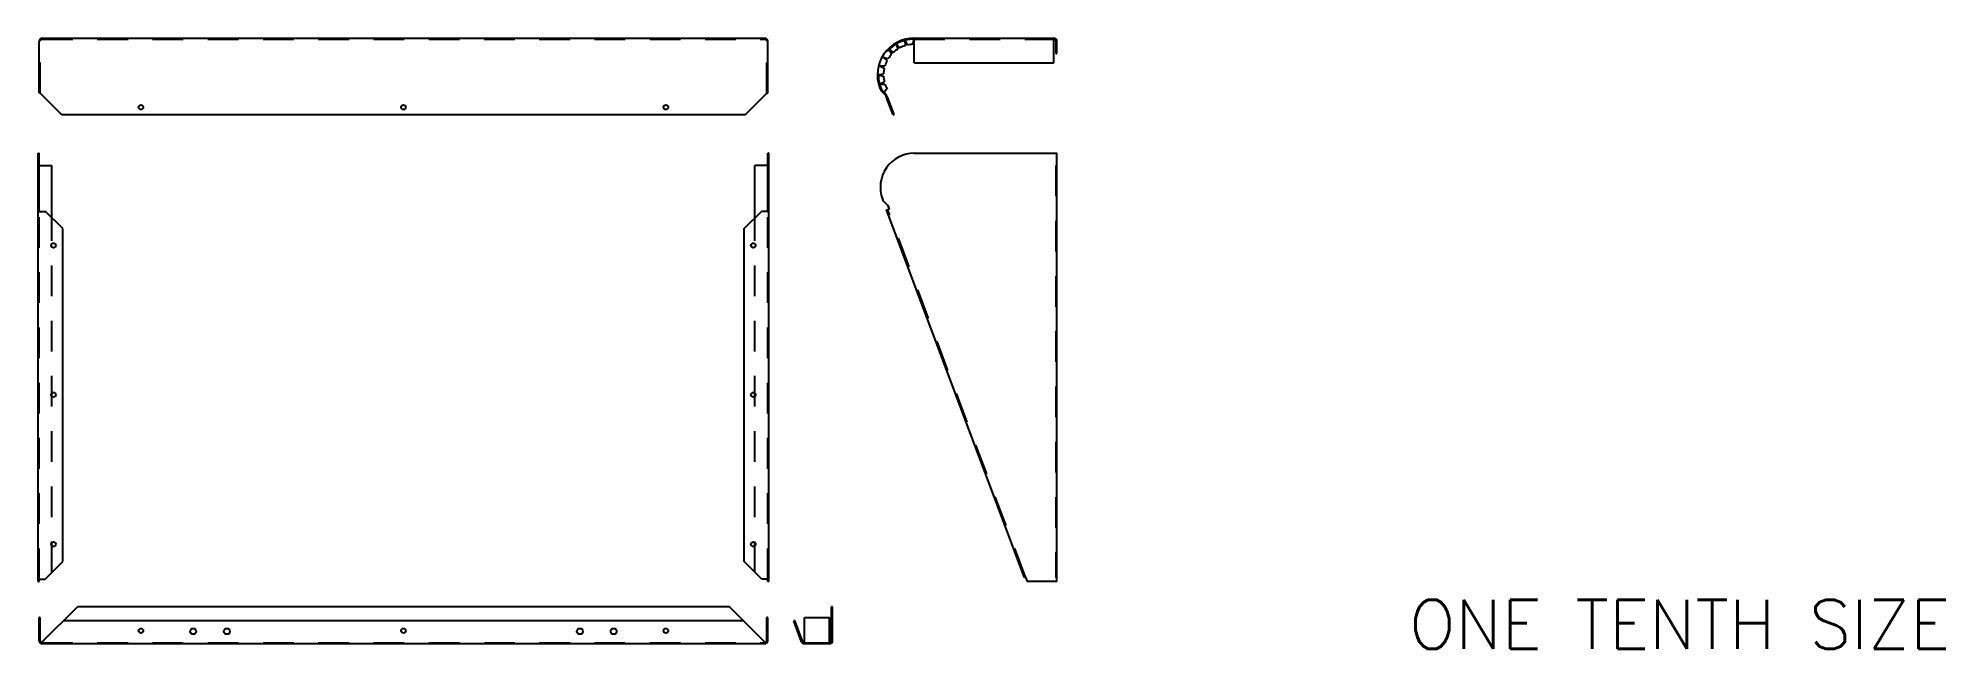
# Model space of a CAD drawing. Extents: x 0 to 33, y 0 to 23.7.
# Drawn here: x 0.15 to 7.92, y 21.19 to 23.67 of the extents above; entities that cross this region are included whole.
import ezdxf

# ---------------------------------------------------------------- set-up
doc = ezdxf.new("R2010")
doc.units = 0
doc.header["$MEASUREMENT"] = 0
doc.linetypes.add('HIDDEN2', pattern=[0.1875, 0.125, -0.0625])
for name, color, linetype in [('HATCH', 2, 'CONTINUOUS'), ('HIDDEN2', 6, 'HIDDEN2'), ('OBJECT', 3, 'CONTINUOUS')]:
    doc.layers.add(name, color=color, linetype=linetype)
doc.styles.add('SIMPLEX', font='SIMPLEX')

msp = doc.modelspace()

# ---------------------------------------------------------------- texts
at = {"layer": 'OBJECT', "style": 'SIMPLEX'}
msp.add_text('ONE TENTH SIZE', height=0.2, dxfattribs=at).set_placement((5.7346, 21.1862))

# ---------------------------------------------------------------- linework, layer by layer
at = {"layer": 'HATCH'}
for centre in [(0.5702, 23.3917), (1.6389, 23.3917), (2.7077, 23.3917), (0.2139, 22.8294), (3.0639, 22.8294), (0.2139, 22.2208), (3.0639, 22.2208), (0.2139, 21.6122), (3.0639, 21.6122), (0.5702, 21.2601), (1.6389, 21.2601), (2.7077, 21.2601)]:
    msp.add_circle(centre, 0.0095, dxfattribs=at)
at = {"layer": 'HIDDEN2'}
for p, q in [((0.1594, 23.449), (0.1594, 23.6613)), ((0.1674, 23.6693), (3.1104, 23.6693)), ((3.1184, 23.449), (3.1184, 23.6613)), ((3.7192, 23.6693), (4.2879, 23.6693)), ((4.2964, 23.6608), (4.2964, 23.6108)), ((0.1554, 23.5733), (0.1594, 23.5733)), ((3.1224, 23.5733), (3.1184, 23.5733)), ((4.2964, 23.6108), (4.3004, 23.6108)), ((4.2964, 23.1544), (4.3004, 23.1544)), ((4.2964, 23.1544), (4.2964, 21.4761)), ((0.1554, 21.4699), (0.1554, 22.968)), ((0.2074, 21.4977), (0.2074, 22.9418)), ((3.0704, 21.4977), (3.0704, 22.9418)), ((3.1224, 21.4699), (3.1224, 22.968)), ((4.1723, 21.4775), (3.6106, 22.9757)), ((4.2964, 21.4761), (4.3004, 21.4761)), ((0.1674, 21.2113), (3.1104, 21.2113)), ((3.2719, 21.2113), (3.3743, 21.2113))]:
    msp.add_line(p, q, dxfattribs=at)
for centre, radius, start, end in [((0.1674, 23.6613), 0.008, 90, 180), ((3.1104, 23.6613), 0.008, 0, 90), ((3.7192, 23.5233), 0.146, 90, 200.55336), ((4.2879, 23.6608), 0.0085, 0, 90), ((3.6255, 23.4882), 0.046, 200.55336, 230.43904)]:
    msp.add_arc(centre, radius, start, end, dxfattribs=at)
at = {"layer": 'OBJECT'}
for p, q in [((0.1554, 23.449), (0.1554, 23.6613)), ((0.1674, 23.6733), (3.1104, 23.6733)), ((3.1224, 23.449), (3.1224, 23.6613)), ((3.6159, 23.6266), (3.6272, 23.608)), ((3.6159, 23.6266), (3.6345, 23.6153)), ((3.6462, 23.6498), (3.6523, 23.6289)), ((3.6462, 23.6498), (3.6612, 23.634)), ((3.6814, 23.6643), (3.6918, 23.6453)), ((3.6814, 23.6643), (3.6819, 23.6426)), ((3.714, 23.6482), (3.7192, 23.6693)), ((3.7192, 23.6733), (4.2879, 23.6733)), ((3.7192, 23.5733), (3.7192, 23.6693)), ((4.2879, 23.5733), (4.2879, 23.6733)), ((4.3004, 23.6108), (4.3004, 23.6608)), ((3.5781, 23.5611), (3.5972, 23.5507)), ((3.5781, 23.5611), (3.5999, 23.5606)), ((3.5927, 23.5963), (3.6084, 23.5813)), ((3.5927, 23.5963), (3.6136, 23.5902)), ((3.7192, 23.5733), (4.2879, 23.5733)), ((3.5732, 23.5233), (3.5943, 23.5284)), ((3.5732, 23.5233), (3.5943, 23.5182)), ((3.5781, 23.4855), (3.5972, 23.4959)), ((3.5781, 23.4855), (3.5999, 23.486)), ((3.6096, 23.4689), (3.5937, 23.4497)), ((0.1594, 23.449), (0.1554, 23.449)), ((0.2474, 23.361), (0.1594, 23.449)), ((3.0304, 23.361), (3.1184, 23.449)), ((3.1184, 23.449), (3.1224, 23.449)), ((3.6332, 23.361), (3.6069, 23.4312)), ((3.6369, 23.3624), (3.6106, 23.4326)), ((3.0304, 23.361), (0.2474, 23.361)), ((3.6332, 23.361), (3.6369, 23.3624)), ((0.1514, 21.46), (0.1514, 23.2044)), ((0.1514, 23.2044), (0.1554, 23.2044)), ((0.1554, 22.968), (0.1554, 23.2044)), ((0.1554, 23.1544), (0.2074, 23.1544)), ((0.2074, 22.9418), (0.2074, 23.1544)), ((3.0704, 22.9418), (3.0704, 23.1544)), ((3.1224, 23.1544), (3.0704, 23.1544)), ((3.1264, 23.2044), (3.1224, 23.2044)), ((3.1224, 22.968), (3.1224, 23.2044)), ((3.1264, 21.46), (3.1264, 23.2044)), ((3.7192, 23.2044), (4.3004, 23.2044)), ((4.3004, 21.46), (4.3004, 23.2044)), ((0.1514, 22.968), (0.1812, 22.968)), ((0.2514, 22.8978), (0.1812, 22.968)), ((3.0264, 22.8978), (3.0966, 22.968)), ((3.1264, 22.968), (3.0966, 22.968)), ((3.6069, 22.9743), (3.6181, 22.9785)), ((4.1686, 21.4761), (3.6069, 22.9743)), ((0.2514, 21.5417), (0.2514, 22.8978)), ((3.0264, 21.5417), (3.0264, 22.8978)), ((0.1795, 21.4699), (0.2514, 21.5417)), ((3.0983, 21.4699), (3.0264, 21.5417)), ((0.1514, 21.4699), (0.1795, 21.4699)), ((0.1514, 21.46), (0.1554, 21.46)), ((0.1554, 21.46), (0.1554, 21.4699)), ((3.1264, 21.4699), (3.0983, 21.4699)), ((3.1224, 21.46), (3.1224, 21.4699)), ((3.1264, 21.46), (3.1224, 21.46)), ((4.1686, 21.4761), (4.1723, 21.4775)), ((4.1723, 21.4775), (4.1789, 21.46)), ((4.3004, 21.46), (4.1789, 21.46)), ((0.1554, 21.2193), (0.1554, 21.3133)), ((0.1594, 21.3133), (0.1554, 21.3133)), ((0.1594, 21.2193), (0.1594, 21.3133)), ((0.1656, 21.2115), (0.3114, 21.3573)), ((3.0241, 21.2996), (0.2538, 21.2996)), ((2.9664, 21.3573), (0.3114, 21.3573)), ((3.1122, 21.2115), (2.9664, 21.3573)), ((3.1224, 21.3133), (3.1184, 21.3133)), ((3.1184, 21.2193), (3.1184, 21.3133)), ((3.1224, 21.2193), (3.1224, 21.3133)), ((3.2324, 21.3011), (3.2287, 21.2996)), ((3.2603, 21.2154), (3.2287, 21.2996)), ((3.264, 21.2168), (3.2324, 21.3011)), ((3.2719, 21.2073), (3.2719, 21.3133)), ((3.2719, 21.3133), (3.3743, 21.3133)), ((3.3743, 21.2073), (3.3743, 21.3133)), ((3.3868, 21.3573), (3.3828, 21.3573)), ((3.3828, 21.2198), (3.3828, 21.3573)), ((3.3868, 21.2198), (3.3868, 21.3573)), ((0.1674, 21.2073), (3.1104, 21.2073)), ((3.2719, 21.2073), (3.3743, 21.2073))]:
    msp.add_line(p, q, dxfattribs=at)
for centre in [(0.7827, 21.2573), (0.9202, 21.2573), (2.3577, 21.2573), (2.4952, 21.2573)]:
    msp.add_circle(centre, 0.012, dxfattribs=at)
for centre, radius, start, end in [((0.1674, 23.6613), 0.012, 90, 180), ((3.1104, 23.6613), 0.012, 0, 90), ((3.7192, 23.5233), 0.15, 90, 200.55336), ((3.7192, 23.5233), 0.125, 122.34709, 132.65291), ((3.7192, 23.5233), 0.125, 107.34709, 117.65291), ((3.7192, 23.5233), 0.125, 92.34709, 102.65291), ((4.2879, 23.6608), 0.0125, 0, 90), ((3.7192, 23.5233), 0.125, 167.34709, 177.65291), ((3.7192, 23.5233), 0.125, 152.34709, 162.65291), ((3.7192, 23.5233), 0.125, 137.34709, 147.65291), ((3.6255, 23.4882), 0.05, 200.55336, 230.43904), ((3.7192, 23.5233), 0.125, 182.34709, 192.65291), ((3.7192, 23.5233), 0.125, 197.34709, 200.55336), ((3.6255, 23.4882), 0.025, 200.55336, 230.43904), ((3.5657, 23.4157), 0.044, 20.55336, 50.43904), ((3.5657, 23.4157), 0.048, 20.55336, 50.43904), ((3.7192, 23.0664), 0.138, 90, 200.55336), ((3.6255, 23.0313), 0.038, 200.55336, 230.43904), ((3.5657, 22.9588), 0.056, 20.55336, 50.43904), ((0.1674, 21.2193), 0.012, 180, 270), ((0.1674, 21.2193), 0.008, 180, 270), ((3.1104, 21.2193), 0.012, 270, 0), ((3.1104, 21.2193), 0.008, 270, 0), ((3.2719, 21.2198), 0.0125, 200.81915, 270), ((3.2719, 21.2198), 0.0085, 200.81915, 270), ((3.3743, 21.2198), 0.0125, 270, 0), ((3.3743, 21.2198), 0.0085, 270, 0)]:
    msp.add_arc(centre, radius, start, end, dxfattribs=at)

msp.set_redraw_order([(e.dxf.handle, doc.entitydb.next_handle()) for e in msp.query("TEXT MTEXT ATTDEF DIMENSION ARC_DIMENSION")])  # texts and dimensions are drawn at this point

doc.saveas('drawing.dxf')
